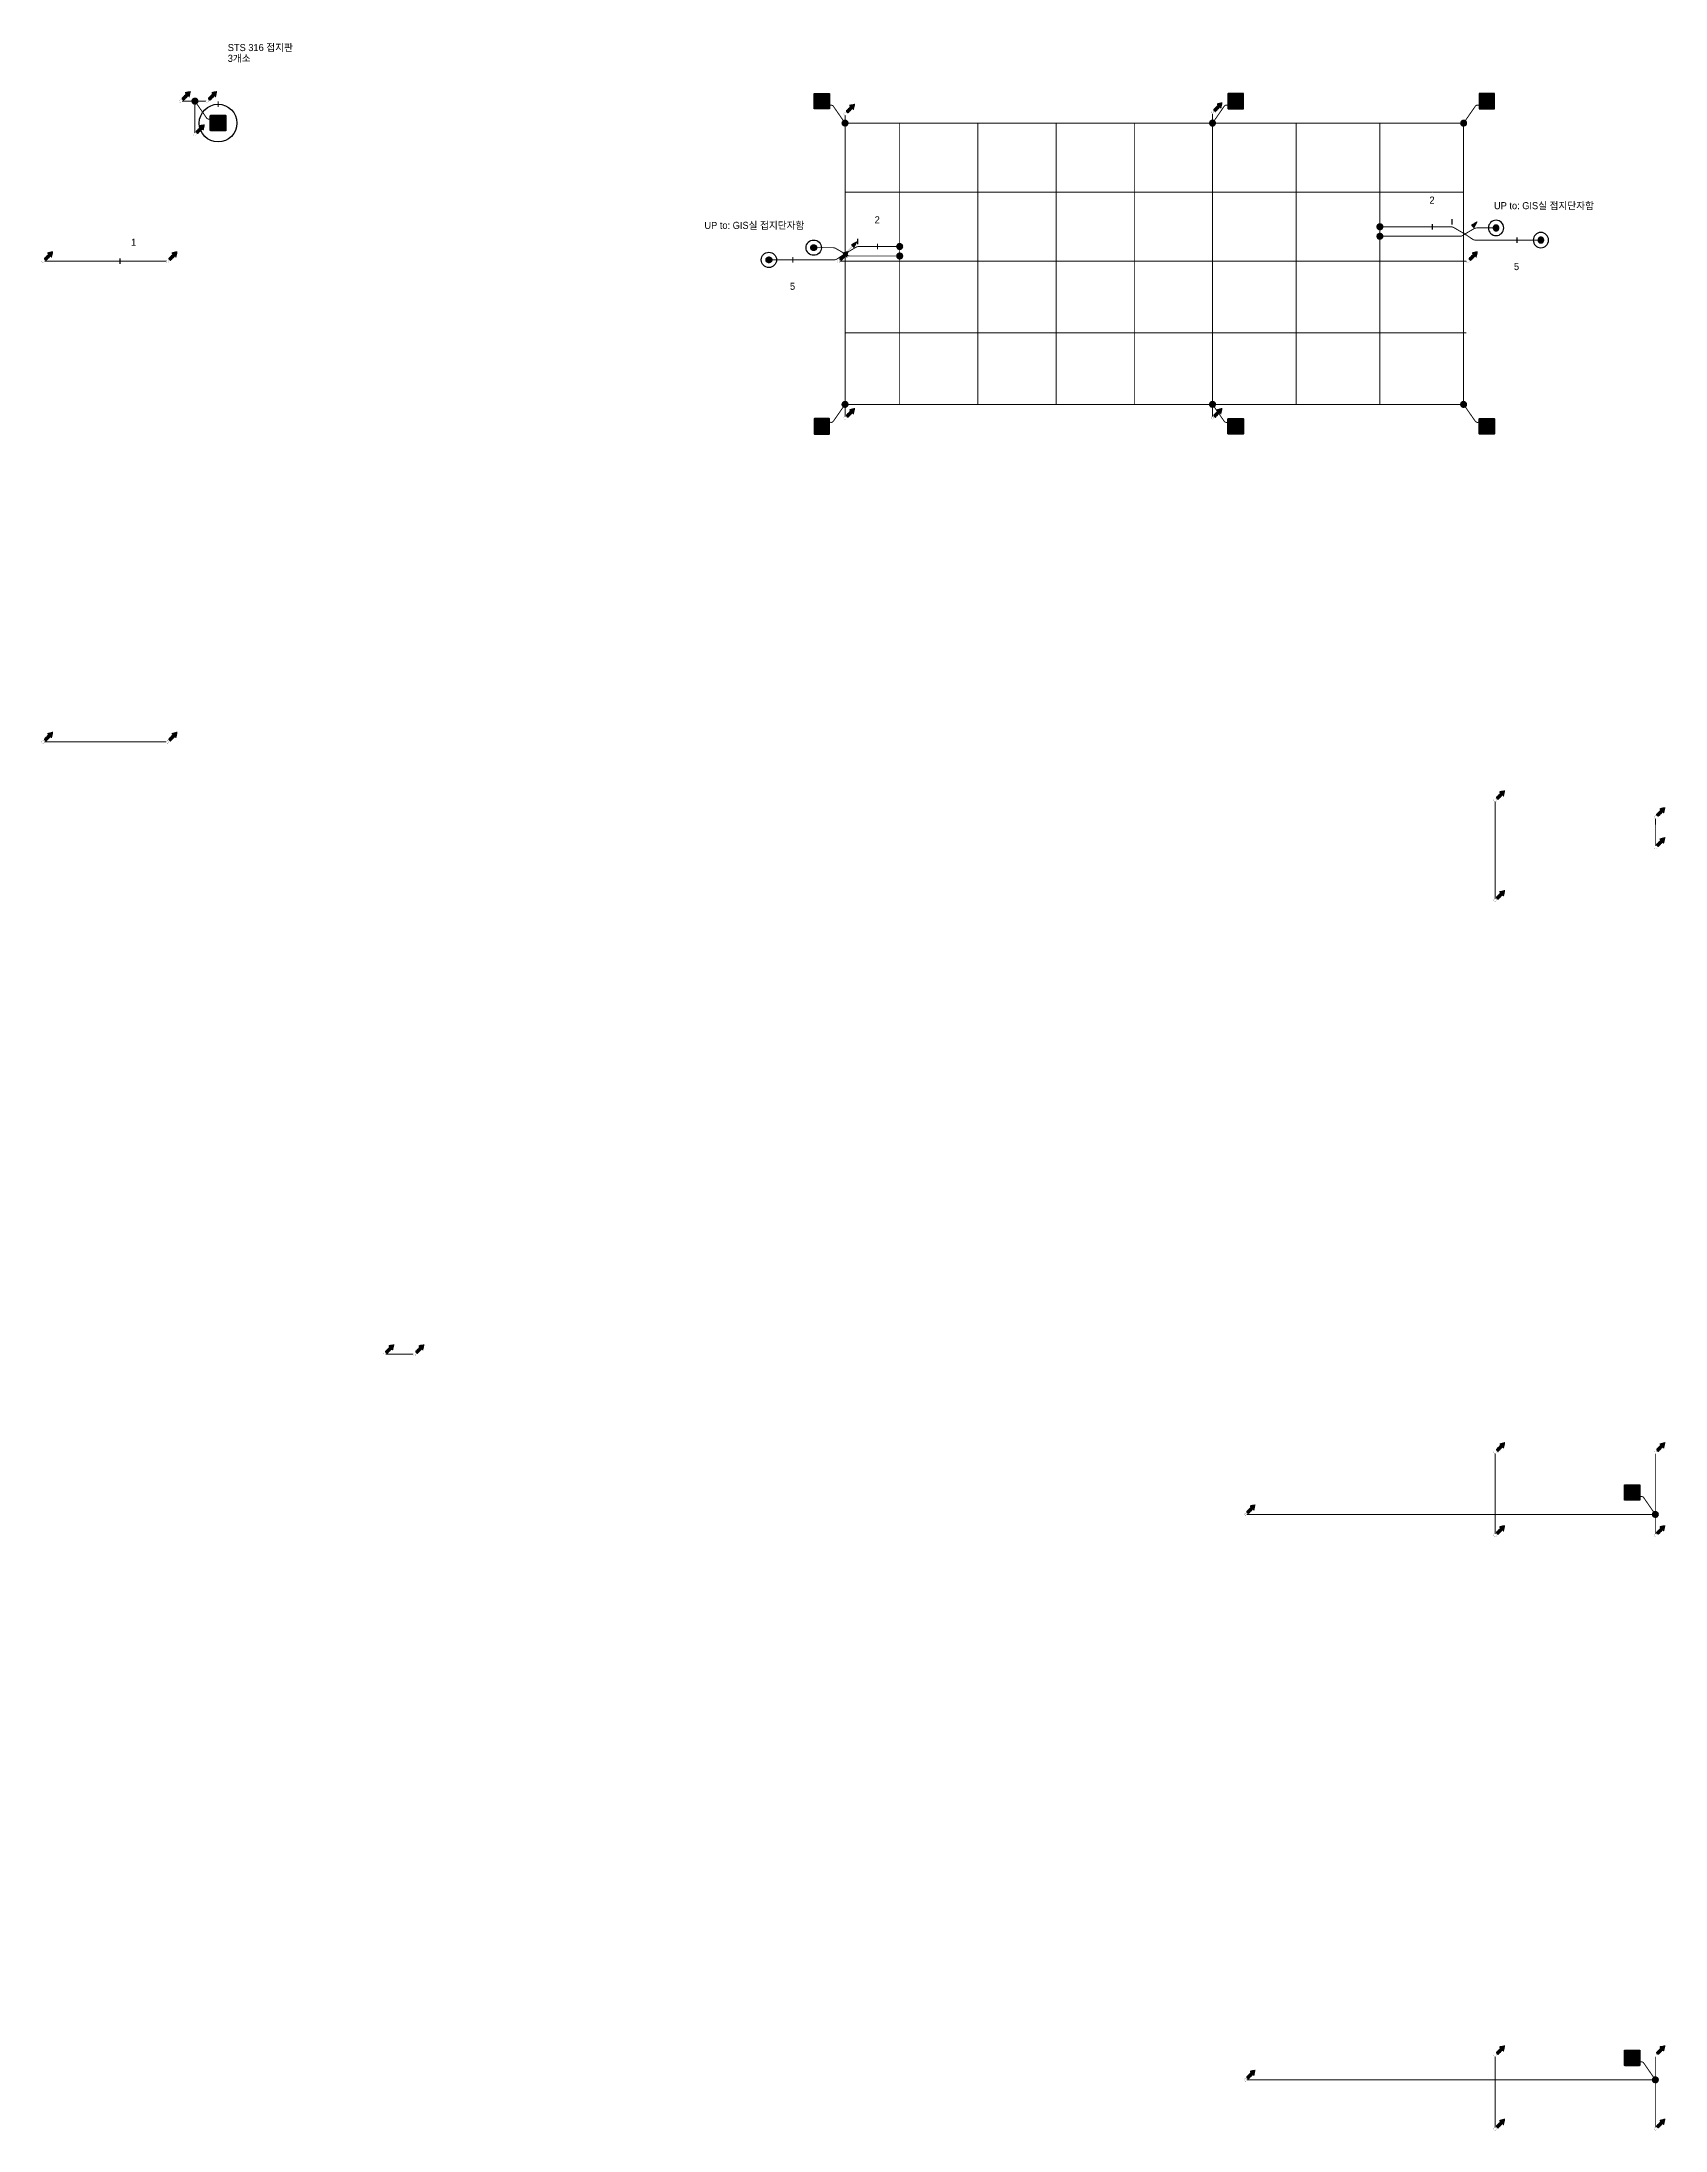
# Model space of a CAD drawing. Header units: millimetres. Extents: x 84495 to 502050, y -708375 to 1238700.
# Drawn here: x 92078 to 178228, y -670871 to -560046 of the extents above; entities that cross this region are included whole.
import ezdxf
from ezdxf.enums import TextEntityAlignment as Align

# ---------------------------------------------------------------- set-up
doc = ezdxf.new("R2010")
doc.units = ezdxf.units.MM
doc.header["$LTSCALE"] = 150
doc.set_wipeout_variables(frame=1)
for name, pattern in [('AM_ISO09W050', [22.5, 12, -1.5, 3, -1.5, 3, -1.5]), ('C2', [18.5, 13.5, -2, 1, -2]), ('HID', [2.3, 1.5, -0.8])]:
    doc.linetypes.add(name, pattern=pattern)
doc.layers.get('0').update_dxf_attribs({"lineweight": 0})
for name, color, linetype in [('------99 Grounding and Lightning', 3, 'Continuous'), ('------99 Grounding_Mesh', 6, 'Continuous'), ('-----09 E-WIRE-GV', 2, 'Continuous'), ('-----20 General Symbol', 3, 'Continuous'), ('-----29 Indicator', 1, 'Continuous'), ('-----30 Text', 2, 'Continuous')]:
    doc.layers.add(name, color=color, linetype=linetype)
doc.styles.add('ELEC', font='')
doc.styles.get('ELEC').set_extended_font_data('Dotum')

# ---------------------------------------------------------------- blocks, each defined once
blk = doc.blocks.new('STS 316 접지판')
blk.add_wipeout([(-254, -276), (-270, -270), (-276, -254), (-276, 254), (-270, 270), (-254, 276), (254, 276), (270, 270), (276, 254), (276, -254), (270, -270), (254, -276)])
h = blk.add_hatch(color=256)
h.dxf.hatch_style = 1
h.set_gradient(color1=(132, 132, 132), color2=(214, 214, 214), tint=1, name='SPHERICAL')
edge = h.paths.add_edge_path()
edge.add_line((-254, 276), (254, 276))
edge.add_arc((254, 254), 22.1, 0, 90, ccw=False)
edge.add_line((276, 254), (276, -254))
edge.add_arc((254, -254), 22.1, 270, 360, ccw=False)
edge.add_line((254, -276), (-254, -276))
edge.add_arc((-254, -254), 22.1, 180, 270, ccw=False)
edge.add_line((-276, -254), (-276, 254))
edge.add_arc((-254, 254), 22.1, 90, 180, ccw=False)
h.paths.add_polyline_path([(-169, 221), (169, 221, -0.668179), (173, 212), (-165, 212, -1.496606)], flags=16)
h.paths.add_polyline_path([(221, 169), (221, -169, -0.668179), (212, -173), (212, 165, -1.496606)], flags=16)
h.paths.add_polyline_path([(-173, -212), (165, -212, -1.496606), (169, -221), (-169, -221, -0.668179)], flags=16)
h.paths.add_polyline_path([(-221, 169, 0.022626), (-52, 0, 1.473564), (-43, 4, 0.045564)], flags=16)
h = blk.add_hatch(color=256)
h.set_gradient(color1=(255, 255, 255), tint=1, name='SPHERICAL')
edge = h.paths.add_edge_path()
edge.add_arc((-232, 232), 22.1, 0, 360)
edge = h.paths.add_edge_path()
edge.add_arc((-78, 249), 16.6, 0, 360)
edge = h.paths.add_edge_path()
edge.add_arc((78, 249), 16.6, 0, 360)
edge = h.paths.add_edge_path()
edge.add_arc((232, 232), 22.1, 0, 360)
edge = h.paths.add_edge_path()
edge.add_arc((249, -77), 16.6, 0, 360)
edge = h.paths.add_edge_path()
edge.add_arc((249, 77), 16.6, 0, 360)
edge = h.paths.add_edge_path()
edge.add_arc((-78, -249), 16.6, 0, 360)
edge = h.paths.add_edge_path()
edge.add_arc((78, -249), 16.6, 0, 360)
edge = h.paths.add_edge_path()
edge.add_arc((232, -232), 22.1, 0, 360)
edge = h.paths.add_edge_path()
edge.add_arc((-232, -232), 22.1, 0, 360)
edge = h.paths.add_edge_path()
edge.add_arc((-249, -77), 16.6, 0, 360)
edge = h.paths.add_edge_path()
edge.add_arc((-249, 77), 16.6, 0, 360)
edge = h.paths.add_edge_path()
edge.add_arc((0, 0), 22.1, 0, 360)
h = blk.add_hatch(color=256)
h.set_gradient(color1=(255, 255, 255), tint=1, name='SPHERICAL')
edge = h.paths.add_edge_path()
edge.add_arc((-249, -77), 16.6, 0, 360)
edge = h.paths.add_edge_path()
edge.add_arc((-249, 77), 16.6, 0, 360)
edge = h.paths.add_edge_path()
edge.add_arc((-232, 232), 22.1, 0, 360)
edge = h.paths.add_edge_path()
edge.add_arc((-78, 249), 16.6, 0, 360)
edge = h.paths.add_edge_path()
edge.add_arc((78, 249), 16.6, 0, 360)
edge = h.paths.add_edge_path()
edge.add_arc((0, 0), 22.1, 0, 360)
edge = h.paths.add_edge_path()
edge.add_arc((232, 232), 22.1, 0, 360)
h = blk.add_hatch(color=256)
h.set_gradient(color1=(132, 132, 132), one_color=1, tint=1, name='SPHERICAL')
edge = h.paths.add_edge_path()
edge.add_arc((0, 0), 22.1, 0, 360)
for points in [[(-254, 276), (254, 276, -0.414214), (276, 254), (276, -254, -0.414214), (254, -276), (-254, -276, -0.414214), (-276, -254), (-276, 254, -0.414214), (-254, 276, 0.033225)], [(-221, -169), (-221, 169, -0.668179), (-212, 173), (-43, 4, -0.414214), (-43, -4), (-212, -173, -0.668179), (-221, -169, -0.016281)], [(-169, 221), (169, 221, -0.668179), (173, 212), (4, 43, -0.414214), (-4, 43), (-173, 212, -0.668179), (-169, 221, -0.016281)], [(221, -169), (221, 169, 0.668179), (212, 173), (43, 4, 0.414214), (43, -4), (212, -173, 0.668179), (221, -169, 0.016281)], [(-169, -221), (169, -221, 0.668179), (173, -212), (4, -43, 0.414214), (-4, -43), (-173, -212, 0.668179), (-169, -221, 0.016281)]]:
    blk.add_lwpolyline(points, format="xyb")
for centre, radius in [((-249, 77), 16.6), ((-232, 232), 22.1), ((-78, 249), 16.6), ((0, 0), 22.1), ((78, 249), 16.6), ((232, 232), 22.1), ((249, 77), 16.6), ((-249, -77), 16.6), ((-232, -232), 22.1), ((-78, -249), 16.6), ((78, -249), 16.6), ((232, -232), 22.1), ((249, -77), 16.6)]:
    blk.add_circle(centre, radius)
blk = doc.blocks.new('접속점 (본딩)')
h = blk.add_hatch(color=256)
h.dxf.hatch_style = 1
h.paths.add_polyline_path([(125, 0, 1), (-125, 0, 1)])
at = {"const_width": 2}
for points in [[(125, 0, 1), (-125, 0)], [(125, 0, -1), (-125, 0)]]:
    blk.add_lwpolyline(points, format="xyb", dxfattribs=at)
blk = doc.blocks.new('A$Ccb354d3c')
at = {"layer": '------99 Grounding_Mesh', "xscale": 1.5, "yscale": 1.5, "zscale": 1.5}
for name, p in [('접속점 (본딩)', (0, 0)), ('STS 316 접지판', (1232, -1164))]:
    blk.add_blockref(name, p, dxfattribs=at)
at = {"layer": '------99 Grounding_Mesh', "linetype": 'AM_ISO09W050', "ltscale": 0.12, "const_width": 50}
blk.add_lwpolyline([(619, -893), (0, 0)], dxfattribs=at)
blk.add_lwpolyline([(619, -893, 0.7141311), (884, -816)], format="xyb", dxfattribs=at)
blk = doc.blocks.new('입상입하2')
h = blk.add_hatch()
h.set_pattern_fill('ANSI31', color=256, scale=100, angle=135)
h.set_pattern_definition([(180, (0, 0), (-2e-14, -12.5), [])])
h.paths.add_polyline_path([(326, 242), (377, 192), (433, 433), (192, 377), (242, 326), (39, 124), (124, 39)])
at = {"const_width": 3.93}
blk.add_lwpolyline([(0, 61, -1), (0, -61, -1), (0, 61)], format="xyb", dxfattribs=at)
blk.add_lwpolyline([(377, 192), (326, 242), (124, 39), (39, 124), (242, 326), (192, 377), (433, 433)], close=True, dxfattribs=at)
blk = doc.blocks.new('입상입하1')
h = blk.add_hatch()
h.set_pattern_fill('ANSI31', color=256, scale=50, angle=135)
h.set_pattern_definition([(180, (845993.8846, 610394.13), (-1e-14, -6.25), [])])
h.paths.add_polyline_path([(432, 432), (321, 228), (229, 321)])
at = {"const_width": 3.93}
blk.add_lwpolyline([(0, 61, -1), (0, -61, -1), (0, 61)], format="xyb", dxfattribs=at)
for points in [[(43, 43), (275, 275)], [(434, 433), (322, 227), (229, 321), (434, 433)]]:
    blk.add_lwpolyline(points, dxfattribs=at)
blk = doc.blocks.new('접지봉')
at = {"linetype": 'HID', "ltscale": 200}
h = blk.add_hatch(color=256, dxfattribs=at)
h.dxf.hatch_style = 1
edge = h.paths.add_edge_path()
edge.add_arc((0, 0), 102, 0, 360)
blk.add_circle((0, 0), 271)
blk.add_circle((0, 0), 102, dxfattribs=at)

msp = doc.modelspace()

# ---------------------------------------------------------------- linework, layer by layer
at = {"layer": '------99 Grounding_Mesh', "linetype": 'AM_ISO09W050', "const_width": 50, "elevation": 0}
for points in [[(99527, -563195), (100780, -563195)], [(100204, -563195), (100204, -564881)], [(134704, -579941), (134704, -563942)], [(154204, -563869), (154204, -579941)], [(137604, -564363), (137604, -579289)], [(141754, -564363), (141754, -579289)], [(145904, -564363), (145904, -579289)], [(150054, -564363), (150054, -579289)], [(158645, -564363), (158645, -579289)], [(163086, -564363), (163086, -579289)], [(167528, -564363), (167528, -579289)], [(134704, -568029), (167528, -568029)], [(92227, -571695), (98680, -571695)], [(134427, -571695), (167680, -571695)], [(134427, -571696), (167680, -571696)], [(134704, -575492), (167680, -575492)], [(92227, -597195), (98680, -597195)], [(169204, -600369), (169204, -605521)], [(177705, -601269), (177702, -602721)], [(110327, -629695), (111780, -629695)], [(169204, -634969), (169204, -639221)], [(177704, -634969), (177704, -639221)], [(156027, -638195), (177704, -638195)], [(169204, -666969), (169204, -670721)], [(177704, -666969), (177704, -670721)], [(156027, -668195), (177704, -668195)]]:
    msp.add_lwpolyline(points, dxfattribs=at)
at = {"layer": '-----09 E-WIRE-GV', "color": 1, "linetype": 'C2', "ltscale": 0.3, "const_width": 50}
for points in [[(167596, -570249), (167005, -569904, 0.1327942), (166854, -569863), (163086, -569863)], [(167596, -570249), (167495, -570317, -0.1491823), (167327, -570368), (163086, -570368)], [(134696, -571295), (135286, -570950, -0.1327942), (135438, -570909), (137416, -570909)], [(134696, -571295), (134797, -571363, 0.1491823), (134964, -571414), (137416, -571414)]]:
    msp.add_lwpolyline(points, format="xyb", dxfattribs=at)
at = {"layer": '-----09 E-WIRE-GV', "color": 2, "linetype": 'C2', "ltscale": 0.3, "const_width": 50}
for points in [[(167596, -570249), (168078, -569967, -0.1327942), (168230, -569926), (169096, -569926)], [(167596, -570249), (167999, -570520, 0.1491823), (168166, -570571), (171475, -570571)], [(134696, -571295), (134292, -571566, -0.1491823), (134125, -571618), (130817, -571618)], [(134696, -571295), (134213, -571013, 0.1327942), (134062, -570972), (133195, -570972)]]:
    msp.add_lwpolyline(points, format="xyb", dxfattribs=at)
at = {"layer": '-----29 Indicator'}
for points in [[(169079, -568770, 0, 0, 0), (166918, -568770, 0, 0, 0), (166918, -569449, 64.2, 64.2, 0), (166918, -569750, 0, 0, 0)], [(133212, -569816, 0, 0, 0), (135373, -569816, 0, 0, 0), (135373, -570495, 64.2, 64.2, 0), (135373, -570796, 0, 0, 0)]]:
    msp.add_lwpolyline(points, format="xyseb", dxfattribs=at)
at = {"layer": '-----29 Indicator', "elevation": 0}
msp.add_lwpolyline([(96615, -570682, 0, 0, 0), (96231, -570682, 0, 0, 0), (96231, -571545, 64.2, 64.2, 0), (96231, -571845, 0, 0, 0)], format="xyseb", dxfattribs=at)

# ---------------------------------------------------------------- block references
at = {"layer": '------99 Grounding and Lightning', "yscale": 1.5, "zscale": 1.5}
for name, p, xscale, rotation in [('접속점 (본딩)', (137604, -570909), -1.5, 180), ('접속점 (본딩)', (163086, -569863), -1.5, 180), ('접속점 (본딩)', (163086, -570368), -1.5, 180), ('접지봉', (171628, -570571), -1.5, 270), ('접지봉', (130663, -571618), 1.5, 90), ('접속점 (본딩)', (137604, -571414), -1.5, 180)]:
    msp.add_blockref(name, p, dxfattribs=dict(at, xscale=xscale, rotation=rotation))
at = {"layer": '-----20 General Symbol'}
for name, p, xscale, yscale, zscale in [('입상입하2', (134704, -563869, 0), 1.2, 1.2, 1.2), ('입상입하2', (154204, -563795), 1.2, 1.2, 1.2), ('입상입하1', (167596, -570249), 1.5, 1.5, 1.5), ('입상입하1', (134696, -571295), 1.5, 1.5, 1.5), ('입상입하2', (92154, -571695, 0), 1.2, 1.2, 1.2), ('입상입하2', (98754, -571695, 0), 1.2, 1.2, 1.2), ('입상입하2', (134354, -571695), 1.2, 1.2, 1.2), ('입상입하2', (167754, -571695), 1.2, 1.2, 1.2), ('입상입하2', (134706, -580015), 1.2, 1.2, 1.2), ('입상입하2', (154204, -580015), 1.2, 1.2, 1.2), ('입상입하2', (92154, -597195, 0), 1.2, 1.2, 1.2), ('입상입하2', (98754, -597195, 0), 1.2, 1.2, 1.2), ('입상입하2', (169204, -600295), 1.2, 1.2, 1.2), ('입상입하2', (177705, -601195), 1.2, 1.2, 1.2), ('입상입하2', (177702, -602795), 1.2, 1.2, 1.2), ('입상입하2', (169204, -605595), 1.2, 1.2, 1.2), ('입상입하2', (110254, -629695), 1.2, 1.2, 1.2), ('입상입하2', (111854, -629695), 1.2, 1.2, 1.2), ('입상입하2', (169204, -634895), 1.2, 1.2, 1.2), ('입상입하2', (177704, -634895), 1.2, 1.2, 1.2), ('입상입하2', (155954, -638195), 1.2, 1.2, 1.2), ('입상입하2', (169204, -639295), 1.2, 1.2, 1.2), ('입상입하2', (169204, -666895), 1.2, 1.2, 1.2), ('입상입하2', (155954, -668195), 1.2, 1.2, 1.2), ('입상입하2', (169204, -670795), 1.2, 1.2, 1.2), ('입상입하2', (177704, -670795), 1.2, 1.2, 1.2)]:
    msp.add_blockref(name, p, dxfattribs=dict(at, xscale=xscale, yscale=yscale, zscale=zscale))

# ---------------------------------------------------------------- wipeouts: each hides what was drawn before it
for points in [[(136075, -569693), (136075, -569287), (136427, -569085), (136778, -569287), (136778, -569693), (136427, -569896)], [(170709, -571788), (170709, -572193), (170358, -572396), (170006, -572193), (170006, -571788), (170358, -571585)], [(131582, -572834), (131582, -573239), (131934, -573442), (132285, -573239), (132285, -572834), (131934, -572631)]]:
    msp.add_wipeout(points).dxf.layer = '-----29 Indicator'

# ---------------------------------------------------------------- next in the draw order: linework, layer by layer
at = {"layer": '-----29 Indicator'}
for points in [[(136427, -569896, 0, 0, 0), (136427, -570759, 64.2, 64.2, 0), (136427, -571060, 0, 0, 0)], [(170358, -571585, 0, 0, 0), (170358, -570722, 64.2, 64.2, 0), (170358, -570421, 0, 0, 0)], [(131934, -572631, 0, 0, 0), (131934, -571768, 64.2, 64.2, 0), (131934, -571467, 0, 0, 0)]]:
    msp.add_lwpolyline(points, format="xyseb", dxfattribs=at)

# ---------------------------------------------------------------- next in the draw order: block references
at = {"layer": '-----09 E-WIRE-GV', "rotation": 180}
for p in [(134704, -564363, 0), (177704, -638195), (177704, -668195)]:
    msp.add_blockref('A$Ccb354d3c', p, dxfattribs=at)
at = {"layer": '-----09 E-WIRE-GV', "xscale": -1, "rotation": 180}
for p in [(154204, -564363, 0), (167528, -564363)]:
    msp.add_blockref('A$Ccb354d3c', p, dxfattribs=at)
at = {"layer": '-----09 E-WIRE-GV'}
for p in [(100204, -563195), (154204, -579289, 0), (167528, -579289)]:
    msp.add_blockref('A$Ccb354d3c', p, dxfattribs=at)

# ---------------------------------------------------------------- next in the draw order: texts
at = {"layer": '-----30 Text', "style": 'ELEC'}
for s, p in [('2', (136276, -569493)), ('5', (170200, -571976)), ('5', (131782, -573022))]:
    msp.add_text(s, height=375, dxfattribs=at).set_placement(p, align=Align.MIDDLE_LEFT)

# ---------------------------------------------------------------- next in the draw order: wipeouts: each hides what was drawn before it
for points in [[(166216, -568647), (166216, -568241), (165864, -568038), (165513, -568241), (165513, -568647), (165864, -568850)], [(169079, -568395), (175275, -568395), (175275, -569145), (169079, -569145)], [(133212, -569441), (127016, -569441), (127016, -570191), (133212, -570191)]]:
    msp.add_wipeout(points).dxf.layer = '-----29 Indicator'
msp.add_wipeout([(96615, -570884), (96615, -570479), (96967, -570276), (97318, -570479), (97318, -570884), (96967, -571087)]).translate(0, 0, 0).dxf.layer = '-----29 Indicator'

# ---------------------------------------------------------------- next in the draw order: linework, layer by layer
at = {"layer": '------99 Grounding_Mesh', "linetype": 'AM_ISO09W050', "const_width": 50, "elevation": 0}
for points in [[(134704, -564363), (167528, -564363)], [(134515, -579289), (167528, -579289)]]:
    msp.add_lwpolyline(points, dxfattribs=at)
at = {"layer": '-----29 Indicator', "elevation": 0}
msp.add_lwpolyline([(101820, -560626, 0, 0, 0), (101436, -560626, 0, 0, 0), (101436, -563209, 64.2, 64.2, 0), (101436, -563510, 0, 0, 0)], format="xyseb", dxfattribs=at)
at = {"layer": '-----29 Indicator'}
msp.add_lwpolyline([(165864, -568850, 0, 0, 0), (165864, -569713, 64.2, 64.2, 0), (165864, -570013, 0, 0, 0)], format="xyseb", dxfattribs=at)
msp.add_circle((101436, -564359), 1000, dxfattribs=at)

# ---------------------------------------------------------------- next in the draw order: block references
at = {"layer": '------99 Grounding and Lightning', "yscale": 1.5, "zscale": 1.5}
for p, xscale, rotation in [((169250, -569926), -1.5, 270), ((133041, -570972), 1.5, 90)]:
    msp.add_blockref('접지봉', p, dxfattribs=dict(at, xscale=xscale, rotation=rotation))
at = {"layer": '-----20 General Symbol', "xscale": 1.2, "yscale": 1.2, "zscale": 1.2}
for p in [(99454, -563195, 0), (100854, -563195, 0), (100204, -564955), (177704, -639295), (177704, -666895)]:
    msp.add_blockref('입상입하2', p, dxfattribs=at)

# ---------------------------------------------------------------- next in the draw order: texts
at = {"layer": '-----30 Text', "style": 'ELEC'}
for s, p in [('2', (165716, -568447)), ('UP to: GIS실 접지단자함', (169141, -568743)), ('UP to: GIS실 접지단자함', (127242, -569789)), ('1', (96815, -570685, 0))]:
    msp.add_text(s, height=375, dxfattribs=at).set_placement(p, align=Align.MIDDLE_LEFT)

# ---------------------------------------------------------------- next in the draw order: block references
at = {"layer": '-----09 E-WIRE-GV', "xscale": -1}
msp.add_blockref('A$Ccb354d3c', (134704, -579289, 0), dxfattribs=at)

# ---------------------------------------------------------------- next in the draw order: wipeouts: each hides what was drawn before it
msp.add_wipeout([(101820, -560046), (105809, -560046), (105809, -561207), (101820, -561207)]).dxf.layer = '-----29 Indicator'

# ---------------------------------------------------------------- next in the draw order: texts
at = {"layer": '-----30 Text', "style": 'ELEC'}
for s, p in [('3개소', (101948, -560925, 0)), ('STS 316 접지판', (101948, -560353, 0))]:
    msp.add_text(s, height=375, dxfattribs=at).set_placement(p, align=Align.MIDDLE_LEFT)

doc.saveas('drawing.dxf')
